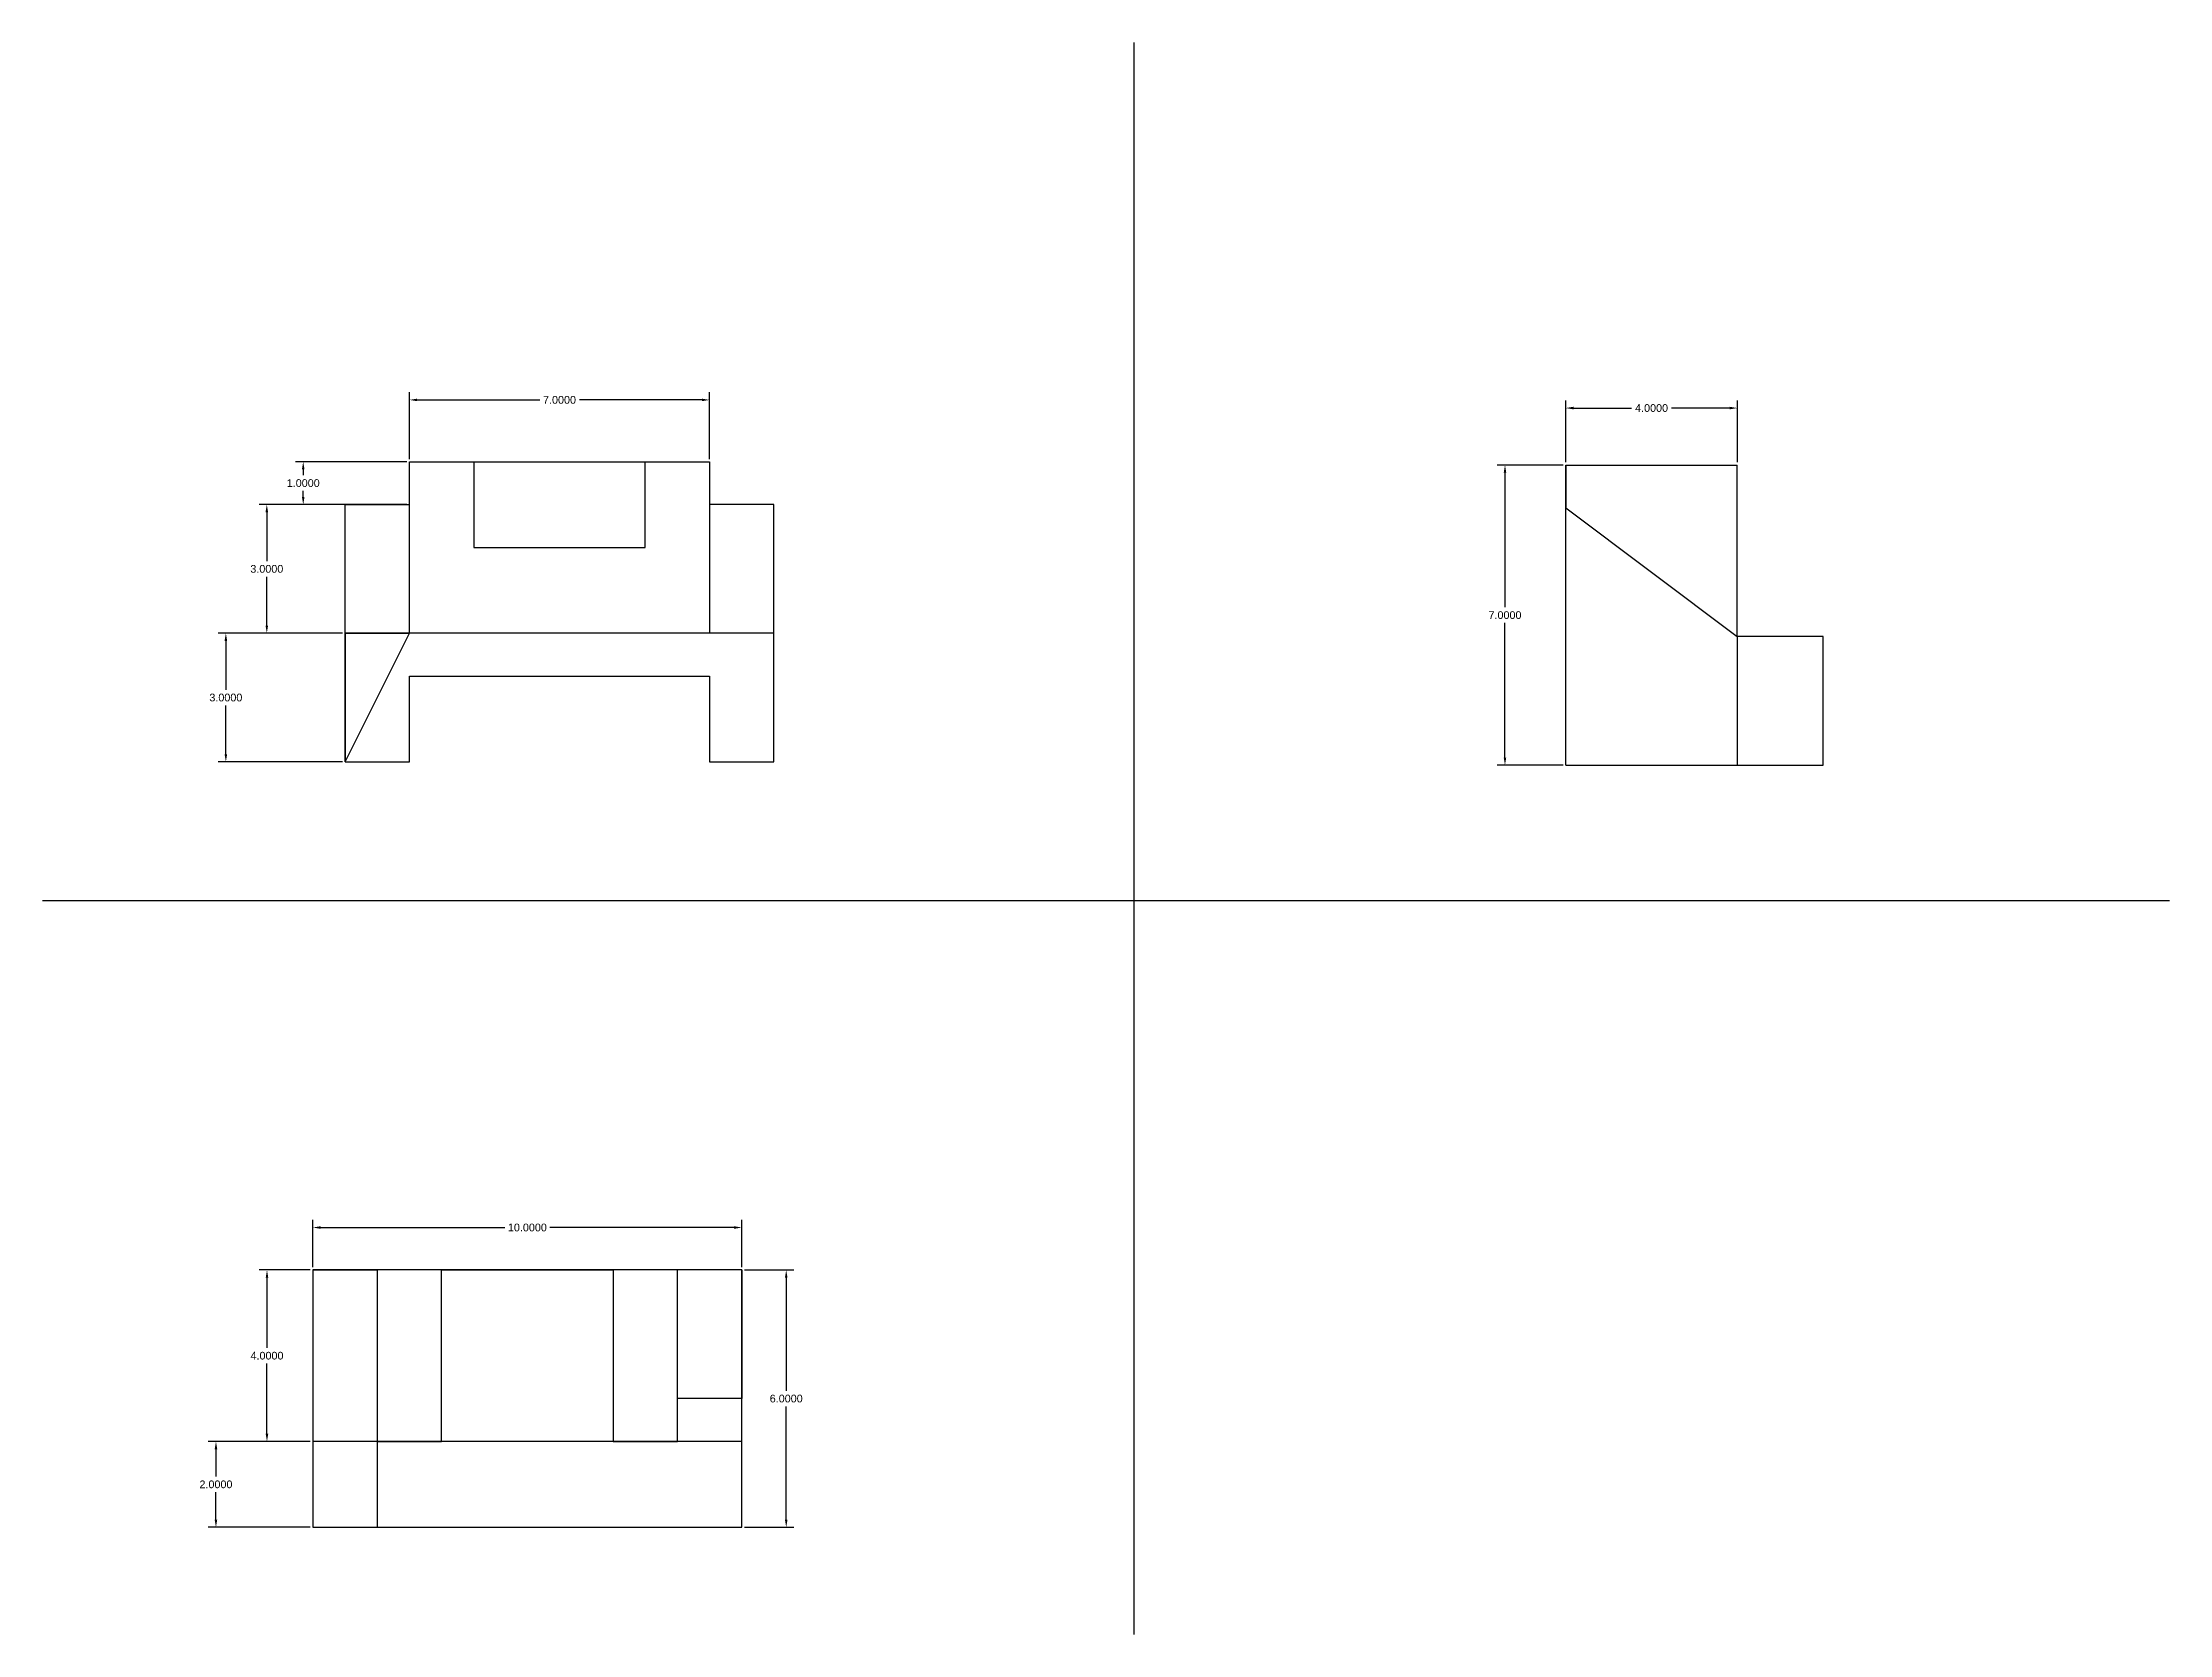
# Model space of a CAD drawing. Header units: inches. Extents: x 50 to 187, y 37 to 175.
# Drawn here: x 137.58 to 187.18, y 37.46 to 74.57 of the extents above; entities that cross this region are included whole.
import ezdxf

# ---------------------------------------------------------------- set-up
doc = ezdxf.new("R2010")
doc.units = ezdxf.units.IN
doc.header["$MEASUREMENT"] = 0
doc.styles.get("Standard").update_dxf_attribs({"font": 'arial.ttf'})
doc.dimstyles.get("Standard").update_dxf_attribs({"dimtxt": 0.18, "dimasz": 0.18, "dimexe": 0.18, "dimexo": 0.0625, "dimgap": 0.09, "dimtad": 0, "dimtih": 1, "dimtoh": 1, "dimdec": 4, "dimzin": 0, "dimdsep": 46, "dimtxsty": 'Standard', "dimcen": 0.09, "dimadec": 0, "dimazin": 0, "dimtfac": 1, "dimtdec": 4, "dimtofl": 0, "dimtmove": 0, "dimatfit": 3, "dimfxl": 1, "dimtolj": 1, "dimtzin": 0, "dimarcsym": 0})

msp = doc.modelspace()

# ---------------------------------------------------------------- blocks, each defined once
blk = doc.blocks.new('*D1')
at = {"color": 0, "lineweight": -2, "transparency": 16777216}
for p, q in [((146.135, 64.863), (146.135, 66.421)), ((146.315, 66.241), (149.173, 66.241)), ((152.955, 66.241), (150.098, 66.241)), ((153.135, 64.863), (153.135, 66.421))]:
    blk.add_line(p, q, dxfattribs=at)
at = {"color": 0, "transparency": 16777216}
for points in [[(146.315, 66.271), (146.315, 66.211), (146.135, 66.241)], [(152.955, 66.271), (152.955, 66.211), (153.135, 66.241)]]:
    blk.add_solid(points, dxfattribs=at)
at = {"layer": 'Defpoints', "color": 0, "transparency": 16777216}
for p in [(153.135, 66.241), (146.135, 64.801), (153.135, 64.801)]:
    blk.add_point(p, dxfattribs=at)
at = {"color": 0, "transparency": 16777216, "insert": (149.635, 66.241), "char_height": 0.18, "attachment_point": 5}
blk.add_mtext('\\A1;7.0000', dxfattribs=at)
blk = doc.blocks.new('*D2')
at = {"color": 0, "lineweight": -2, "transparency": 16777216}
for p, q in [((146.073, 64.801), (143.479, 64.801)), ((143.659, 64.621), (143.659, 64.483)), ((143.659, 63.981), (143.659, 64.119)), ((146.073, 63.801), (143.479, 63.801))]:
    blk.add_line(p, q, dxfattribs=at)
at = {"color": 0, "transparency": 16777216}
for points in [[(143.629, 64.621), (143.689, 64.621), (143.659, 64.801)], [(143.629, 63.981), (143.689, 63.981), (143.659, 63.801)]]:
    blk.add_solid(points, dxfattribs=at)
at = {"layer": 'Defpoints', "color": 0, "transparency": 16777216}
for p in [(146.135, 64.801), (143.659, 63.801), (146.135, 63.801)]:
    blk.add_point(p, dxfattribs=at)
at = {"color": 0, "transparency": 16777216, "insert": (143.659, 64.301), "char_height": 0.18, "attachment_point": 5}
blk.add_mtext('\\A1;1.0000', dxfattribs=at)
blk = doc.blocks.new('*D3')
at = {"color": 0, "lineweight": -2, "transparency": 16777216}
for p, q in [((144.573, 63.801), (142.63, 63.801)), ((142.81, 63.621), (142.81, 62.483)), ((142.81, 60.981), (142.81, 62.119)), ((144.573, 60.801), (142.63, 60.801))]:
    blk.add_line(p, q, dxfattribs=at)
at = {"color": 0, "transparency": 16777216}
for points in [[(142.78, 63.621), (142.84, 63.621), (142.81, 63.801)], [(142.78, 60.981), (142.84, 60.981), (142.81, 60.801)]]:
    blk.add_solid(points, dxfattribs=at)
at = {"layer": 'Defpoints', "color": 0, "transparency": 16777216}
for p in [(144.635, 63.801), (142.81, 60.801), (144.635, 60.801)]:
    blk.add_point(p, dxfattribs=at)
at = {"color": 0, "transparency": 16777216, "insert": (142.81, 62.301), "char_height": 0.18, "attachment_point": 5}
blk.add_mtext('\\A1;3.0000', dxfattribs=at)
blk = doc.blocks.new('*D4')
at = {"color": 0, "lineweight": -2, "transparency": 16777216}
for p, q in [((144.573, 60.801), (141.675, 60.801)), ((141.855, 60.621), (141.855, 59.483)), ((141.855, 57.981), (141.855, 59.119)), ((144.573, 57.801), (141.675, 57.801))]:
    blk.add_line(p, q, dxfattribs=at)
at = {"color": 0, "transparency": 16777216}
for points in [[(141.825, 60.621), (141.885, 60.621), (141.855, 60.801)], [(141.825, 57.981), (141.885, 57.981), (141.855, 57.801)]]:
    blk.add_solid(points, dxfattribs=at)
at = {"layer": 'Defpoints', "color": 0, "transparency": 16777216}
for p in [(144.635, 60.801), (141.855, 57.801), (144.635, 57.801)]:
    blk.add_point(p, dxfattribs=at)
at = {"color": 0, "transparency": 16777216, "insert": (141.855, 59.301), "char_height": 0.18, "attachment_point": 5}
blk.add_mtext('\\A1;3.0000', dxfattribs=at)
blk = doc.blocks.new('*D5')
at = {"color": 0, "lineweight": -2, "transparency": 16777216}
for p, q in [((173.099, 64.786), (173.099, 66.231)), ((173.279, 66.051), (174.632, 66.051)), ((176.919, 66.051), (175.566, 66.051)), ((177.099, 64.786), (177.099, 66.231))]:
    blk.add_line(p, q, dxfattribs=at)
at = {"color": 0, "transparency": 16777216}
for points in [[(173.279, 66.081), (173.279, 66.021), (173.099, 66.051)], [(176.919, 66.081), (176.919, 66.021), (177.099, 66.051)]]:
    blk.add_solid(points, dxfattribs=at)
at = {"layer": 'Defpoints', "color": 0, "transparency": 16777216}
for p in [(177.099, 66.051), (173.099, 64.723), (177.099, 64.723)]:
    blk.add_point(p, dxfattribs=at)
at = {"color": 0, "transparency": 16777216, "insert": (175.099, 66.051), "char_height": 0.18, "attachment_point": 5}
blk.add_mtext('\\A1;4.0000', dxfattribs=at)
blk = doc.blocks.new('*D6')
at = {"color": 0, "lineweight": -2, "transparency": 16777216}
for p, q in [((173.036, 64.723), (171.501, 64.723)), ((171.681, 64.543), (171.681, 61.405)), ((171.681, 57.903), (171.681, 61.041)), ((173.036, 57.723), (171.501, 57.723))]:
    blk.add_line(p, q, dxfattribs=at)
at = {"color": 0, "transparency": 16777216}
for points in [[(171.651, 64.543), (171.711, 64.543), (171.681, 64.723)], [(171.651, 57.903), (171.711, 57.903), (171.681, 57.723)]]:
    blk.add_solid(points, dxfattribs=at)
at = {"layer": 'Defpoints', "color": 0, "transparency": 16777216}
for p in [(173.099, 64.723), (171.681, 57.723), (173.099, 57.723)]:
    blk.add_point(p, dxfattribs=at)
at = {"color": 0, "transparency": 16777216, "insert": (171.681, 61.223), "char_height": 0.18, "attachment_point": 5}
blk.add_mtext('\\A1;7.0000', dxfattribs=at)
blk = doc.blocks.new('*D9')
at = {"color": 0, "lineweight": -2, "transparency": 16777216}
for p, q in [((143.886, 46.019), (143.886, 47.125)), ((153.886, 46.019), (153.886, 47.125)), ((144.066, 46.945), (148.361, 46.945)), ((153.706, 46.945), (149.411, 46.945))]:
    blk.add_line(p, q, dxfattribs=at)
at = {"color": 0, "transparency": 16777216}
for points in [[(144.066, 46.975), (144.066, 46.915), (143.886, 46.945)], [(153.706, 46.975), (153.706, 46.915), (153.886, 46.945)]]:
    blk.add_solid(points, dxfattribs=at)
at = {"layer": 'Defpoints', "color": 0, "transparency": 16777216}
for p in [(153.886, 46.945), (143.886, 45.956), (153.886, 45.956)]:
    blk.add_point(p, dxfattribs=at)
at = {"color": 0, "transparency": 16777216, "insert": (148.886, 46.945), "char_height": 0.18, "attachment_point": 5}
blk.add_mtext('\\A1;10.0000', dxfattribs=at)
blk = doc.blocks.new('*D10')
at = {"color": 0, "lineweight": -2, "transparency": 16777216}
for p, q in [((153.948, 45.956), (155.101, 45.956)), ((154.921, 45.776), (154.921, 43.138)), ((154.921, 40.136), (154.921, 42.774)), ((153.948, 39.956), (155.101, 39.956))]:
    blk.add_line(p, q, dxfattribs=at)
at = {"color": 0, "transparency": 16777216}
for points in [[(154.891, 45.776), (154.951, 45.776), (154.921, 45.956)], [(154.891, 40.136), (154.951, 40.136), (154.921, 39.956)]]:
    blk.add_solid(points, dxfattribs=at)
at = {"layer": 'Defpoints', "color": 0, "transparency": 16777216}
for p in [(153.886, 45.956), (153.886, 39.956), (154.921, 39.956)]:
    blk.add_point(p, dxfattribs=at)
at = {"color": 0, "transparency": 16777216, "insert": (154.921, 42.956), "char_height": 0.18, "attachment_point": 5}
blk.add_mtext('\\A1;6.0000', dxfattribs=at)
blk = doc.blocks.new('*D11')
at = {"color": 0, "lineweight": -2, "transparency": 16777216}
for p, q in [((143.823, 45.956), (142.634, 45.956)), ((142.814, 45.776), (142.814, 44.138)), ((142.814, 42.136), (142.814, 43.774)), ((143.823, 41.956), (142.634, 41.956))]:
    blk.add_line(p, q, dxfattribs=at)
at = {"color": 0, "transparency": 16777216}
for points in [[(142.784, 45.776), (142.844, 45.776), (142.814, 45.956)], [(142.784, 42.136), (142.844, 42.136), (142.814, 41.956)]]:
    blk.add_solid(points, dxfattribs=at)
at = {"layer": 'Defpoints', "color": 0, "transparency": 16777216}
for p in [(143.886, 45.956), (142.814, 41.956), (143.886, 41.956)]:
    blk.add_point(p, dxfattribs=at)
at = {"color": 0, "transparency": 16777216, "insert": (142.814, 43.956), "char_height": 0.18, "attachment_point": 5}
blk.add_mtext('\\A1;4.0000', dxfattribs=at)
blk = doc.blocks.new('*D12')
at = {"color": 0, "lineweight": -2, "transparency": 16777216}
for p, q in [((143.823, 41.956), (141.444, 41.956)), ((141.624, 41.776), (141.624, 41.138)), ((141.624, 40.136), (141.624, 40.774)), ((143.823, 39.956), (141.444, 39.956))]:
    blk.add_line(p, q, dxfattribs=at)
at = {"color": 0, "transparency": 16777216}
for points in [[(141.594, 41.776), (141.654, 41.776), (141.624, 41.956)], [(141.594, 40.136), (141.654, 40.136), (141.624, 39.956)]]:
    blk.add_solid(points, dxfattribs=at)
at = {"layer": 'Defpoints', "color": 0, "transparency": 16777216}
for p in [(143.886, 41.956), (141.624, 39.956), (143.886, 39.956)]:
    blk.add_point(p, dxfattribs=at)
at = {"color": 0, "transparency": 16777216, "insert": (141.624, 40.956), "char_height": 0.18, "attachment_point": 5}
blk.add_mtext('\\A1;2.0000', dxfattribs=at)

# ---------------------------------------------------------------- dimensions: what is measured, and where the dimension line sits
for base, p1, p2, picture, middle in [((153.13522, 66.24055), (146.13522, 64.80094), (153.13522, 64.80094), '*D1', (149.63522, 66.24055)), ((177.09869, 66.05125), (173.09869, 64.72328), (177.09869, 64.72328), '*D5', (175.09869, 66.05125)), ((153.88585, 46.94536), (143.88585, 45.9561), (153.88585, 45.9561), '*D9', (148.88585, 46.94536))]:
    dim = msp.add_linear_dim(base=base, p1=p1, p2=p2, dimstyle='Standard')
    dim.commit()
    dim.dimension.update_dxf_attribs({"geometry": picture, "text_midpoint": middle})
for base, p1, p2, picture, middle in [((143.65852, 63.80094), (146.13522, 64.80094), (146.13522, 63.80094), '*D2', (143.65852, 64.30094)), ((171.68076, 57.72328), (173.09869, 64.72328), (173.09869, 57.72328), '*D6', (171.68076, 61.22328)), ((142.80999, 60.80094), (144.63522, 63.80094), (144.63522, 60.80094), '*D3', (142.80999, 62.30094)), ((141.8554, 57.80094), (144.63522, 60.80094), (144.63522, 57.80094), '*D4', (141.8554, 59.30094)), ((142.81424, 41.9561), (143.88585, 45.9561), (143.88585, 41.9561), '*D11', (142.81424, 43.9561)), ((154.92098, 39.9561), (153.88585, 45.9561), (153.88585, 39.9561), '*D10', (154.92098, 42.9561)), ((141.62423, 39.9561), (143.88585, 41.9561), (143.88585, 39.9561), '*D12', (141.62423, 40.9561))]:
    dim = msp.add_linear_dim(base=base, p1=p1, p2=p2, angle=90, dimstyle='Standard')
    dim.commit()
    dim.dimension.update_dxf_attribs({"geometry": picture, "text_midpoint": middle})

# ---------------------------------------------------------------- linework, layer by layer
for p, q in [((163.02438, 74.5731), (163.02438, 37.4572)), ((146.13522, 60.80094), (146.13522, 64.80094)), ((146.13522, 64.80094), (153.13522, 64.80094)), ((146.13522, 64.80094), (147.63522, 64.80094)), ((147.63522, 64.80094), (147.63522, 62.80094)), ((151.63522, 62.80094), (151.63522, 64.80094)), ((153.13522, 64.80094), (153.13522, 60.80094)), ((173.09869, 57.72328), (173.09869, 64.72328)), ((173.09869, 64.72328), (173.09869, 63.72328)), ((173.09869, 64.72328), (177.09869, 64.72328)), ((177.09869, 60.72328), (177.09869, 64.72328)), ((144.63522, 57.80094), (144.63522, 63.80094)), ((144.63522, 63.80094), (146.13522, 63.80094)), ((154.63522, 63.80094), (153.13522, 63.80094)), ((154.63522, 57.80094), (154.63522, 63.80094)), ((173.09869, 63.72328), (177.09869, 60.72328)), ((147.63522, 62.80094), (151.63522, 62.80094)), ((154.63522, 60.80094), (144.63522, 60.80094)), ((144.63522, 60.80094), (144.63522, 57.80094)), ((144.63522, 60.80094), (146.13522, 60.80094)), ((144.63522, 57.80094), (146.13522, 60.80094)), ((154.63522, 57.80094), (154.63522, 60.80094)), ((179.09869, 60.72328), (177.09869, 60.72328)), ((177.09869, 60.72328), (177.09869, 57.72328)), ((179.09869, 57.72328), (179.09869, 60.72328)), ((146.13522, 57.80094), (146.13522, 59.80094)), ((146.13522, 59.80094), (153.13522, 59.80094)), ((153.13522, 59.80094), (153.13522, 57.80094)), ((144.63522, 57.80094), (146.13522, 57.80094)), ((144.63522, 57.80094), (146.13522, 57.80094)), ((153.13522, 57.80094), (154.63522, 57.80094)), ((173.09869, 57.72328), (179.09869, 57.72328)), ((137.58042, 54.56732), (187.17505, 54.56732)), ((143.88585, 45.9561), (143.88585, 39.9561)), ((153.88585, 45.9561), (143.88585, 45.9561)), ((143.88585, 45.9561), (145.38585, 45.9561)), ((145.38585, 45.9561), (145.38585, 41.9561)), ((146.88585, 41.9561), (146.88585, 45.9561)), ((146.88585, 45.9561), (150.88585, 45.9561)), ((150.88585, 45.9561), (150.88585, 41.9561)), ((152.38585, 41.9561), (152.38585, 45.9561)), ((153.88585, 39.9561), (153.88585, 45.9561)), ((153.88585, 45.9561), (153.88585, 42.9561)), ((153.88585, 42.9561), (152.38585, 42.9561)), ((145.38585, 41.9561), (143.88585, 41.9561)), ((153.88585, 41.9561), (145.38585, 41.9561)), ((145.38585, 41.9561), (145.38585, 39.9561)), ((145.38585, 41.9561), (146.88585, 41.9561)), ((150.88585, 41.9561), (152.38585, 41.9561)), ((153.88585, 39.9561), (153.88585, 41.9561)), ((143.88585, 39.9561), (153.88585, 39.9561))]:
    msp.add_line(p, q)

msp.set_redraw_order([(e.dxf.handle, doc.entitydb.next_handle()) for e in msp.query("TEXT MTEXT ATTDEF DIMENSION ARC_DIMENSION")])  # texts and dimensions are drawn at this point

doc.saveas('drawing.dxf')
